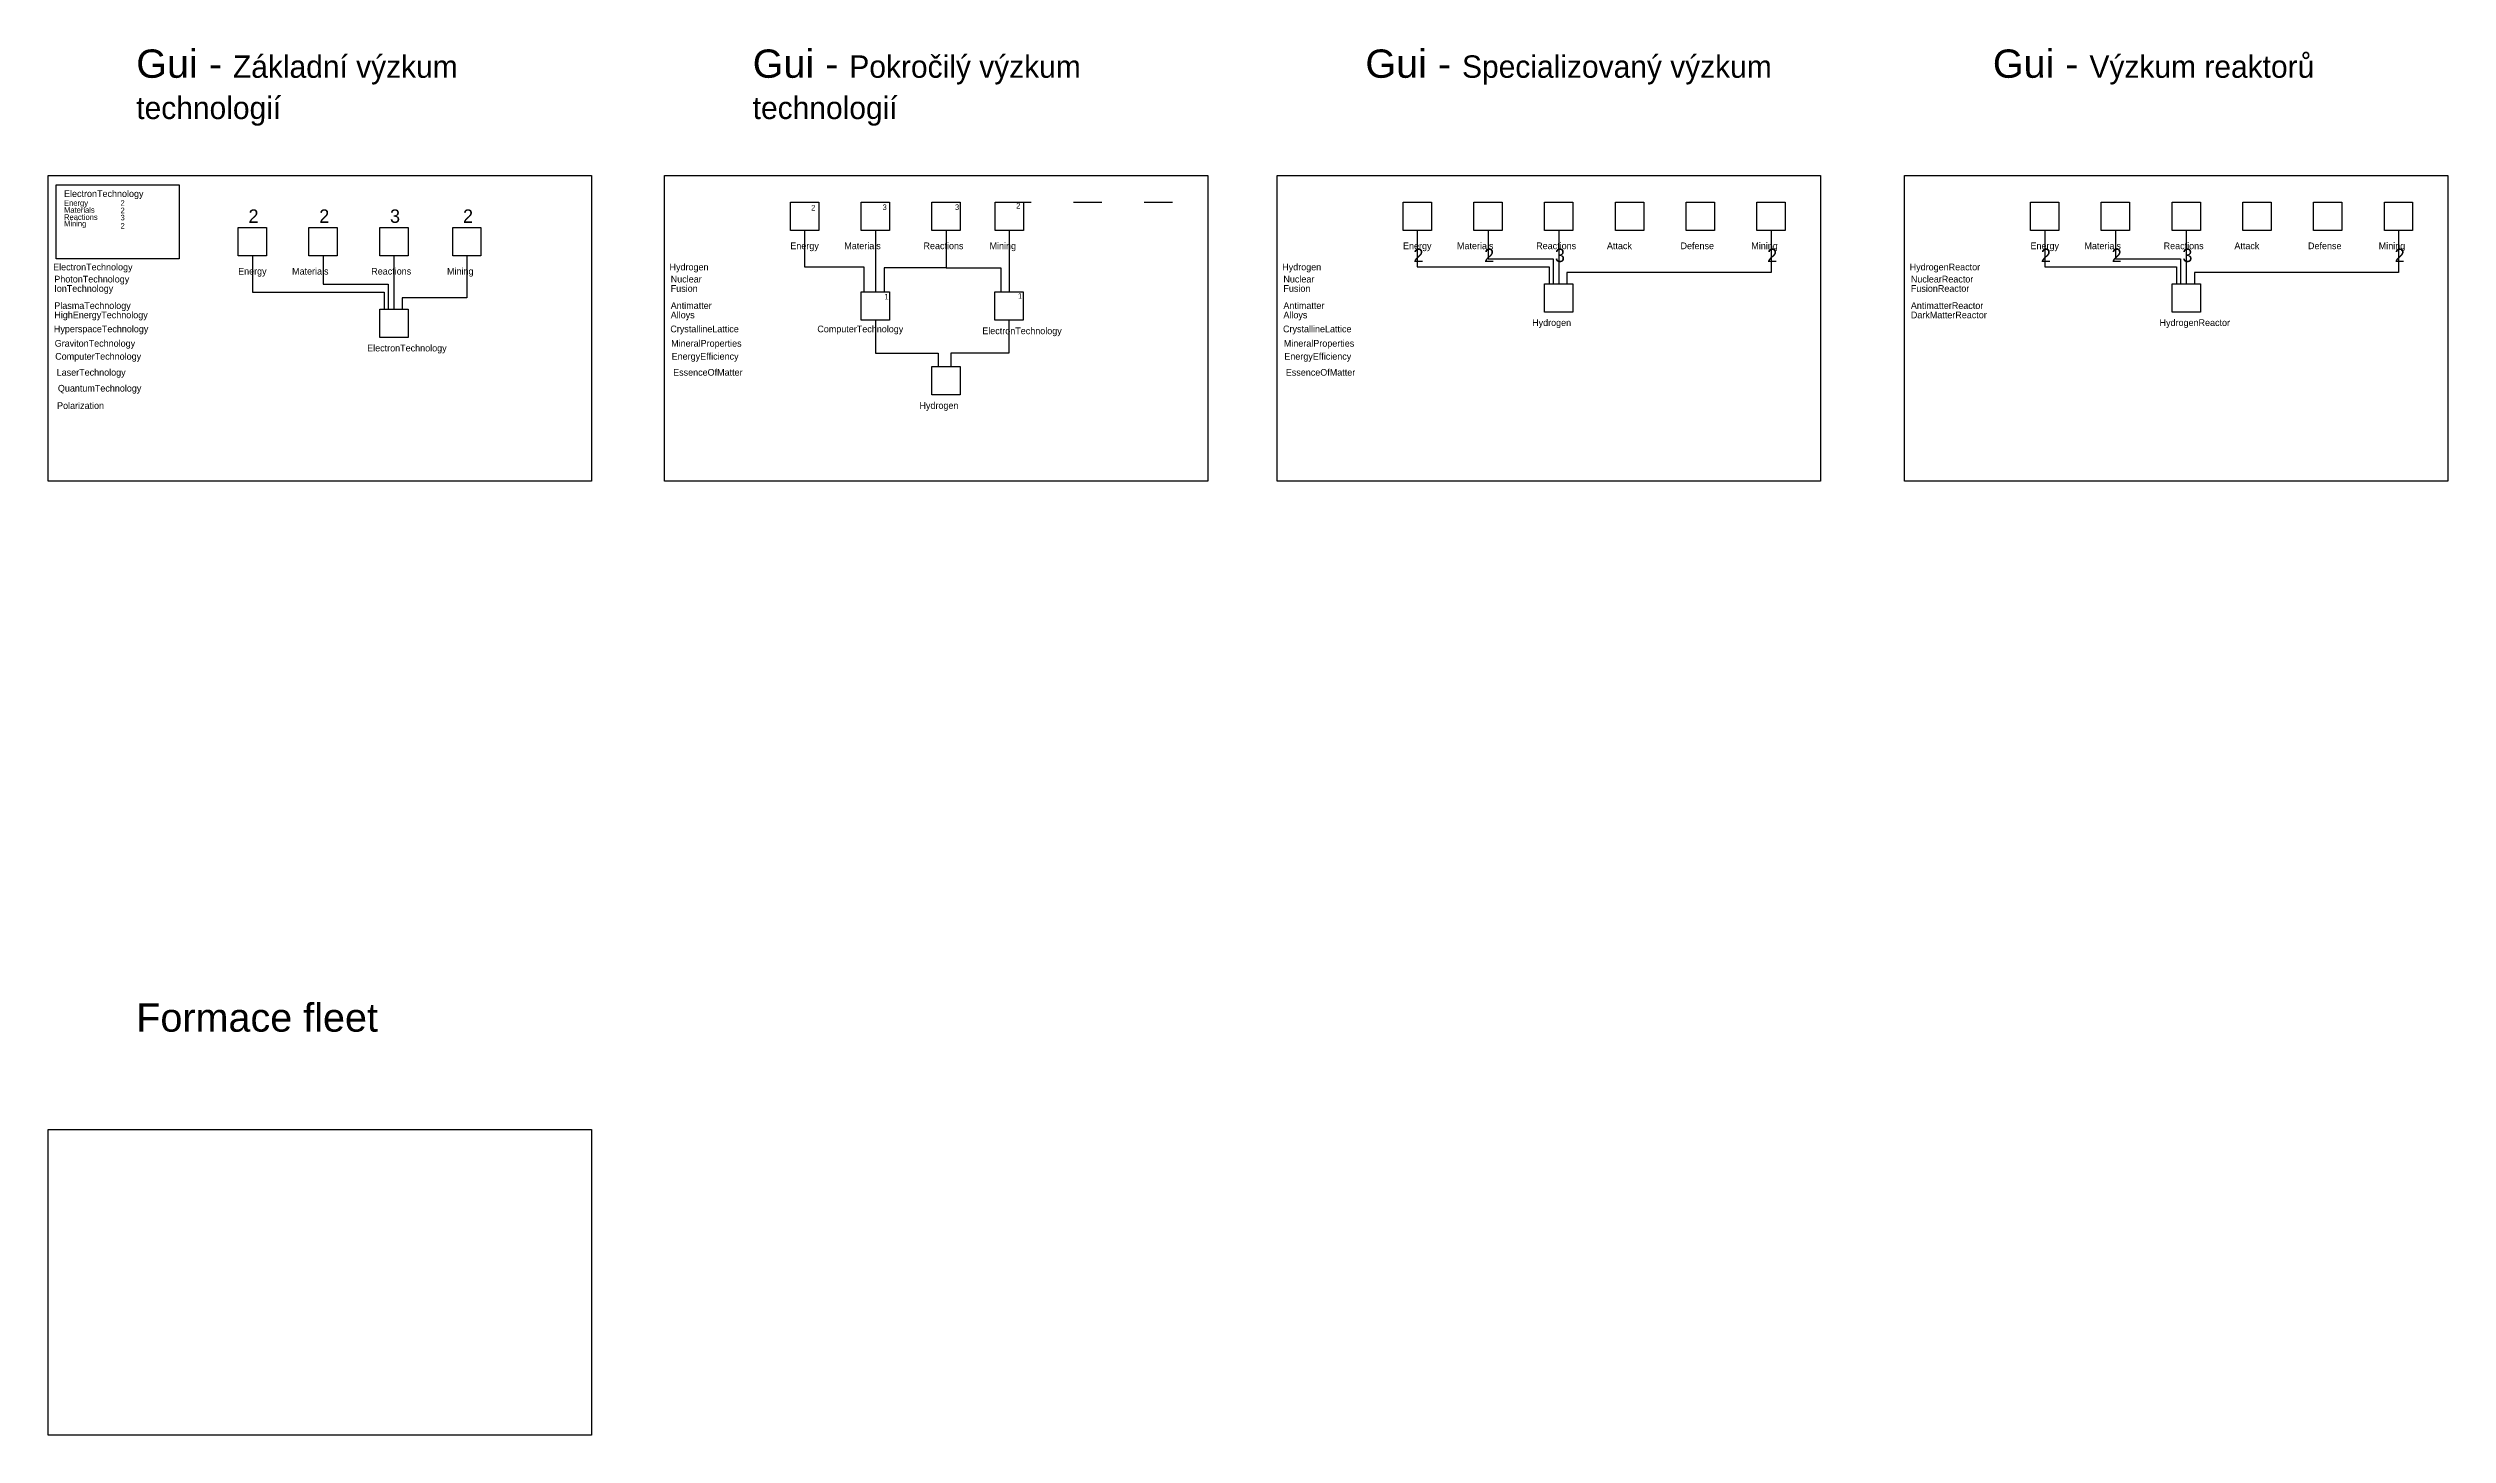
# Model space of a CAD drawing. Header units: millimetres. Extents: x 26535 to 76300, y -7871 to 12129.
# Drawn here: x 52049 to 60528, y -4030 to 873 of the extents above; entities that cross this region are included whole.
import ezdxf

# ---------------------------------------------------------------- set-up
doc = ezdxf.new("R2010")
doc.units = ezdxf.units.MM
for name, color, linetype in [('Kce', 9, 'Continuous'), ('Prvky', 103, 'Continuous'), ('základní', 4, 'Continuous')]:
    doc.layers.add(name, color=color, linetype=linetype)
doc.layers.add('Layer2', color=231, linetype='Continuous', plot=False)
doc.layers.add('Obrys', color=253, linetype='Continuous', lineweight=30)
doc.styles.get("Standard").update_dxf_attribs({"font": 'arial.ttf'})

msp = doc.modelspace()

# ---------------------------------------------------------------- texts
at = {"layer": 'Obrys', "char_height": 100, "attachment_point": 1}
for s, insert in [('Gui - {\\fCascadia Mono|b0|i0|c238|p49;\\H0.79167x;\\C96;\\c32768;Základní výzkum technologií}', (52360.57, 867.343)), ('Gui - {\\fCascadia Mono|b0|i0|c238|p49;\\H0.79167x;\\C96;\\c32768;Pokročilý výzkum technologií}', (54538.515, 867.343)), ('Gui - {\\fCascadia Mono|b0|i0|c238|p49;\\H0.79167x;\\C96;\\c32768;Specializovaný výzkum}', (56703.183, 867.343)), ('Gui - {\\fCascadia Mono|b0|i0|c238|p49;\\H0.79167x;\\C96;\\c32768;Výzkum reaktorů}', (58920.031, 867.343)), ('Formace fleet', (52360.57, -2504.06))]:
    msp.add_mtext_dynamic_manual_height_columns(s, width=1557.3709, gutter_width=12.5, heights=[347.945], dxfattribs=dict(at, insert=insert))
at = {"layer": 'Prvky', "attachment_point": 1}
for s, width, insert, char_height in [('{\\fCascadia Mono|b0|i0|c238|p49;\\H0.79167x;ElectronTechnology}', 151.55762, (52105.402, 369.699), 30), ('{\\fCascadia Mono|b0|i0|c238|p49;\\C85;\\c4766296;Energy }', 115.92599, (52105.402, 334.77), 20), ('{\\fCascadia Mono|b0|i0|c238|p49;\\C85;\\c4766296;Materials }', 115.92599, (52105.402, 310.172), 20), ('{\\fCascadia Mono|b0|i0|c238|p49;\\C85;\\c4766296;Reactions }', 115.92599, (52105.402, 284.878), 20), ('{\\fCascadia Mono|b0|i0|c238|p49;\\C85;\\c4766296;Mining }', 115.92599, (52105.402, 261.883), 20), ('{\\fCascadia Mono|b0|i0|c238|p49;\\H0.79167x;ElectronTechnology}', 151.55762, (52066.812, 110.339), 30), ('{\\fCascadia Mono|b0|i0|c238|p49;\\H0.79167x;Hydrogen}', 151.55762, (54244.757, 110.339), 30), ('{\\fCascadia Mono|b0|i0|c238|p49;\\H0.79167x;Hydrogen}', 151.55762, (56409.424, 110.339), 30), ('{\\fCascadia Mono|b0|i0|c238|p49;\\H0.79167x;HydrogenReactor}', 151.55762, (58626.272, 110.339), 30), ('{\\fCascadia Mono|b0|i0|c238|p49;\\H0.79167x;ElectronTechnology}', 151.55762, (55349.683, -115.111), 30), ('{\\fCascadia Mono|b0|i0|c238|p49;\\H0.79167x;Hydrogen}', 151.55762, (57292.319, -86.244), 30), ('{\\fCascadia Mono|b0|i0|c238|p49;\\H0.79167x;HydrogenReactor}', 151.55762, (59509.167, -86.244), 30), ('{\\fCascadia Mono|b0|i0|c238|p49;\\H0.79167x;ElectronTechnology}', 151.55762, (53176.496, -176.079), 30), ('{\\fCascadia Mono|b0|i0|c238|p49;\\H0.79167x;Hydrogen}', 151.55762, (55127.651, -379.116), 30)]:
    msp.add_mtext_dynamic_manual_height_columns(s, width=width, gutter_width=12.5, heights=[0], dxfattribs=dict(at, insert=insert, char_height=char_height))
at = {"layer": 'základní', "attachment_point": 1}
for s, width, heights, insert, char_height in [('{\\fCascadia Mono|b0|i0|c238|p49;\\H0.79167x;3}', 41.4547, [33.963], (52305.023, 283.202), 25), ('{\\fCascadia Mono|b0|i0|c238|p49;\\H0.79167x;2}', 41.4547, [33.963], (52305.023, 334.75), 25), ('{\\fCascadia Mono|b0|i0|c238|p49;\\H0.79167x;2}', 41.4547, [33.963], (52305.023, 308.496), 25), ('{\\fCascadia Mono|b0|i0|c238|p49;\\H0.79167x;2}', 41.4547, [33.963], (52757.17, 302.137), 60), ('{\\fCascadia Mono|b0|i0|c238|p49;\\H0.79167x;2}', 41.4547, [33.963], (53007.17, 302.137), 60), ('{\\fCascadia Mono|b0|i0|c238|p49;\\H0.79167x;3}', 41.4547, [33.963], (53257.17, 302.137), 60), ('{\\fCascadia Mono|b0|i0|c238|p49;\\H0.79167x;2}', 41.4547, [33.963], (53515.013, 302.137), 60), ('{\\fCascadia Mono|b0|i0|c238|p49;\\H0.79167x;2}', 41.4547, [33.963], (54744.963, 317.979), 25), ('{\\fCascadia Mono|b0|i0|c238|p49;\\H0.79167x;3}', 41.4547, [33.963], (54997.475, 319.72), 25), ('{\\fCascadia Mono|b0|i0|c238|p49;\\H0.79167x;3}', 41.4547, [33.963], (55253.305, 319.841), 25), ('{\\fCascadia Mono|b0|i0|c238|p49;\\H0.79167x;2}', 41.4547, [33.963], (55469.408, 324.943), 25), ('{\\fCascadia Mono|b0|i0|c238|p49;\\H0.79167x;2}', 41.4547, [33.963], (52305.023, 253.756), 25), ('{\\fCascadia Mono|b0|i0|c238|p49;\\H0.79167x;Energy}', 151.55762, [0], (54671.566, 185.353), 30), ('{\\fCascadia Mono|b0|i0|c238|p49;\\H0.79167x;\\C5;Materials}', 229.62623, [0], (54862.191, 185.353), 30), ('{\\fCascadia Mono|b0|i0|c238|p49;\\H0.79167x;\\C5;Reactions}', 229.62623, [0], (55141.986, 185.353), 30), ('{\\fCascadia Mono|b0|i0|c238|p49;\\H0.79167x;Mining}', 229.62623, [0], (55375.361, 185.353), 30), ('{\\fCascadia Mono|b0|i0|c238|p49;\\H0.79167x;Energy}', 151.55762, [0], (56836.233, 185.353), 30), ('{\\fCascadia Mono|b0|i0|c238|p49;\\H0.79167x;\\C5;Materials}', 229.62623, [0], (57026.858, 185.353), 30), ('{\\fCascadia Mono|b0|i0|c238|p49;\\H0.79167x;\\C5;Reactions}', 229.62623, [0], (57306.653, 185.353), 30), ('{\\fCascadia Mono|b0|i0|c238|p49;\\H0.79167x;\\C5;Attack}', 229.62623, [0], (57556.653, 185.353), 30), ('{\\fCascadia Mono|b0|i0|c238|p49;\\H0.79167x;Defense}', 229.62623, [0], (57816.673, 185.353), 30), ('{\\fCascadia Mono|b0|i0|c238|p49;\\H0.79167x;Mining}', 229.62623, [0], (58066.673, 185.353), 30), ('{\\fCascadia Mono|b0|i0|c238|p49;\\H0.79167x;Energy}', 151.55762, [0], (59053.082, 185.353), 30), ('{\\fCascadia Mono|b0|i0|c238|p49;\\H0.79167x;\\C5;Materials}', 229.62623, [0], (59243.706, 185.353), 30), ('{\\fCascadia Mono|b0|i0|c238|p49;\\H0.79167x;\\C5;Reactions}', 229.62623, [0], (59523.502, 185.353), 30), ('{\\fCascadia Mono|b0|i0|c238|p49;\\H0.79167x;\\C5;Attack}', 229.62623, [0], (59773.502, 185.353), 30), ('{\\fCascadia Mono|b0|i0|c238|p49;\\H0.79167x;Defense}', 229.62623, [0], (60033.521, 185.353), 30), ('{\\fCascadia Mono|b0|i0|c238|p49;\\H0.79167x;Mining}', 229.62623, [0], (60283.521, 185.353), 30), ('{\\fCascadia Mono|b0|i0|c238|p49;\\H0.79167x;Energy}', 151.55762, [0], (52720.41, 95.518), 30), ('{\\fCascadia Mono|b0|i0|c238|p49;\\H0.79167x;\\C5;Materials}', 229.62623, [0], (52911.035, 95.518), 30), ('{\\fCascadia Mono|b0|i0|c238|p49;\\H0.79167x;\\C5;Reactions}', 229.62623, [0], (53190.83, 95.518), 30), ('{\\fCascadia Mono|b0|i0|c238|p49;\\H0.79167x;Mining}', 229.62623, [0], (53458.693, 95.518), 30), ('{\\fCascadia Mono|b0|i0|c238|p49;\\H0.79167x;2}', 41.4547, [33.963], (56872.993, 163.538), 60), ('{\\fCascadia Mono|b0|i0|c238|p49;\\H0.79167x;2}', 41.4547, [33.963], (57122.993, 163.538), 60), ('{\\fCascadia Mono|b0|i0|c238|p49;\\H0.79167x;3}', 41.4547, [33.963], (57372.993, 163.538), 60), ('{\\fCascadia Mono|b0|i0|c238|p49;\\H0.79167x;2}', 41.4547, [33.963], (58122.993, 163.538), 60), ('{\\fCascadia Mono|b0|i0|c238|p49;\\H0.79167x;2}', 41.4547, [33.963], (59089.842, 163.538), 60), ('{\\fCascadia Mono|b0|i0|c238|p49;\\H0.79167x;2}', 41.4547, [33.963], (59339.842, 163.538), 60), ('{\\fCascadia Mono|b0|i0|c238|p49;\\H0.79167x;3}', 41.4547, [33.963], (59589.842, 163.538), 60), ('{\\fCascadia Mono|b0|i0|c238|p49;\\H0.79167x;2}', 41.4547, [33.963], (60339.842, 163.538), 60), ('{\\fCascadia Mono|b0|i0|c238|p49;\\H0.79167x;PhotonTechnology}', 229.62623, [0], (52070.979, 67.643), 30), ('{\\fCascadia Mono|b0|i0|c238|p49;\\H0.79167x;IonTechnology}', 229.62623, [0], (52070.979, 34.526), 30), ('{\\fCascadia Mono|b0|i0|c238|p49;\\H0.79167x;Nuclear}', 229.62623, [0], (54248.924, 67.643), 30), ('{\\fCascadia Mono|b0|i0|c238|p49;\\H0.79167x;\\C5;Fusion}', 229.62623, [0], (54248.924, 34.526), 30), ('{\\fCascadia Mono|b0|i0|c238|p49;\\H0.79167x;1}', 41.4547, [33.963], (55003.788, 3.601), 25), ('{\\fCascadia Mono|b0|i0|c238|p49;\\H0.79167x;1}', 41.4547, [33.963], (55475.758, 6.062), 25), ('{\\fCascadia Mono|b0|i0|c238|p49;\\H0.79167x;Nuclear}', 229.62623, [0], (56413.591, 67.643), 30), ('{\\fCascadia Mono|b0|i0|c238|p49;\\H0.79167x;\\C5;Fusion}', 229.62623, [0], (56413.591, 34.526), 30), ('{\\fCascadia Mono|b0|i0|c238|p49;\\H0.79167x;NuclearReactor}', 229.62623, [0], (58630.439, 67.643), 30), ('{\\fCascadia Mono|b0|i0|c238|p49;\\H0.79167x;FusionReactor}', 229.62623, [0], (58630.439, 34.526), 30), ('{\\fCascadia Mono|b0|i0|c238|p49;\\H0.79167x;PlasmaTechnology}', 229.62623, [0], (52070.979, -25.913), 30), ('{\\fCascadia Mono|b0|i0|c238|p49;\\H0.79167x;HighEnergyTechnology}', 229.62623, [0], (52070.979, -59.03), 30), ('{\\fCascadia Mono|b0|i0|c238|p49;\\H0.79167x;Antimatter}', 229.62623, [0], (54248.924, -25.913), 30), ('{\\fCascadia Mono|b0|i0|c238|p49;\\H0.79167x;Alloys}', 229.62623, [0], (54248.924, -59.03), 30), ('{\\fCascadia Mono|b0|i0|c238|p49;\\H0.79167x;Antimatter}', 229.62623, [0], (56413.591, -25.913), 30), ('{\\fCascadia Mono|b0|i0|c238|p49;\\H0.79167x;Alloys}', 229.62623, [0], (56413.591, -59.03), 30), ('{\\fCascadia Mono|b0|i0|c238|p49;\\H0.79167x;AntimatterReactor}', 229.62623, [0], (58630.439, -25.913), 30), ('{\\fCascadia Mono|b0|i0|c238|p49;\\H0.79167x;DarkMatterReactor}', 229.62623, [0], (58630.439, -59.03), 30), ('{\\fCascadia Mono|b0|i0|c238|p49;\\H0.79167x;HyperspaceTechnology}', 229.62623, [0], (52069.622, -108.453), 30), ('{\\fCascadia Mono|b0|i0|c238|p49;\\H0.79167x;\\C5;GravitonTechnology}', 151.55762, [0], (52072.431, -159.357), 30), ('{\\fCascadia Mono|b0|i0|c238|p49;\\H0.79167x;CrystallineLattice}', 229.62623, [0], (54247.567, -108.453), 30), ('{\\fCascadia Mono|b0|i0|c238|p49;\\H0.79167x;MineralProperties}', 151.55762, [0], (54250.376, -159.357), 30), ('{\\fCascadia Mono|b0|i0|c238|p49;\\H0.79167x;ComputerTechnology}', 229.62623, [0], (54766.854, -108.615), 30), ('{\\fCascadia Mono|b0|i0|c238|p49;\\H0.79167x;CrystallineLattice}', 229.62623, [0], (56412.235, -108.453), 30), ('{\\fCascadia Mono|b0|i0|c238|p49;\\H0.79167x;MineralProperties}', 151.55762, [0], (56415.043, -159.357), 30), ('{\\fCascadia Mono|b0|i0|c238|p49;\\H0.79167x;ComputerTechnology}', 229.62623, [0], (52074.199, -205.182), 30), ('{\\fCascadia Mono|b0|i0|c238|p49;\\H0.79167x;EnergyEfficiency}', 229.62623, [0], (54252.143, -205.182), 30), ('{\\fCascadia Mono|b0|i0|c238|p49;\\H0.79167x;EnergyEfficiency}', 229.62623, [0], (56416.811, -205.182), 30), ('{\\fCascadia Mono|b0|i0|c238|p49;\\H0.79167x;\\C5;LaserTechnology}', 229.62623, [0], (52079.457, -261.898), 30), ('{\\fCascadia Mono|b0|i0|c238|p49;\\H0.79167x;QuantumTechnology}', 229.62623, [0], (52083.672, -318.085), 30), ('{\\fCascadia Mono|b0|i0|c238|p49;\\H0.79167x;\\C5;EssenceOfMatter}', 229.62623, [0], (54257.402, -261.898), 30), ('{\\fCascadia Mono|b0|i0|c238|p49;\\H0.79167x;\\C5;EssenceOfMatter}', 229.62623, [0], (56422.069, -261.898), 30), ('{\\fCascadia Mono|b0|i0|c238|p49;\\H0.79167x;Polarization}', 229.62623, [0], (52080.863, -379.419), 30)]:
    msp.add_mtext_dynamic_manual_height_columns(s, width=width, gutter_width=12.5, heights=heights, dxfattribs=dict(at, insert=insert, char_height=char_height))

# ---------------------------------------------------------------- linework, layer by layer
at = {"layer": 'Kce'}
for p, q in [((54671.865, 327.536), (54771.865, 327.536)), ((54771.865, 327.536), (54771.865, 227.536)), ((54921.865, 327.536), (55021.865, 327.536)), ((55021.865, 327.536), (55021.865, 227.536)), ((55171.865, 327.536), (55271.865, 327.536)), ((55271.865, 327.536), (55271.865, 227.536)), ((55421.865, 327.536), (55521.865, 327.536)), ((55495.22, 327.536), (55495.22, 227.536)), ((55671.865, 327.536), (55771.865, 327.536)), ((55921.865, 327.536), (56021.865, 327.536)), ((56836.533, 327.536), (56936.533, 327.536)), ((56936.533, 327.536), (56936.533, 227.536)), ((57086.533, 327.536), (57186.533, 327.536)), ((57186.533, 327.536), (57186.533, 227.536)), ((57336.533, 327.536), (57436.533, 327.536)), ((57436.533, 327.536), (57436.533, 227.536)), ((57586.533, 327.536), (57686.533, 327.536)), ((57686.533, 327.536), (57686.533, 227.536)), ((57836.533, 327.536), (57936.533, 327.536)), ((57936.533, 327.536), (57936.533, 227.536)), ((58086.533, 327.536), (58186.533, 327.536)), ((58186.533, 327.536), (58186.533, 227.536)), ((59053.381, 327.536), (59153.381, 327.536)), ((59153.381, 327.536), (59153.381, 227.536)), ((59303.381, 327.536), (59403.381, 327.536)), ((59403.381, 327.536), (59403.381, 227.536)), ((59553.381, 327.536), (59653.381, 327.536)), ((59653.381, 327.536), (59653.381, 227.536)), ((59803.381, 327.536), (59903.381, 327.536)), ((59903.381, 327.536), (59903.381, 227.536)), ((60053.381, 327.536), (60153.381, 327.536)), ((60153.381, 327.536), (60153.381, 227.536)), ((60303.381, 327.536), (60403.381, 327.536)), ((60403.381, 327.536), (60403.381, 227.536)), ((52720.71, 237.701), (52820.71, 237.701)), ((52820.71, 237.701), (52820.71, 137.701)), ((52970.71, 237.701), (53070.71, 237.701)), ((53070.71, 237.701), (53070.71, 137.701)), ((53220.71, 237.701), (53320.71, 237.701)), ((53320.71, 237.701), (53320.71, 137.701)), ((53478.553, 237.701), (53578.553, 237.701)), ((53578.553, 237.701), (53578.553, 137.701)), ((55021.865, 10.651), (55021.865, -89.349)), ((55493.897, 10.651), (55493.897, -89.349)), ((57436.533, 39.518), (57436.533, -60.482)), ((59653.381, 39.518), (59653.381, -60.482)), ((53320.71, -50.317), (53320.71, -150.317)), ((55271.865, -253.354), (55271.865, -353.354))]:
    msp.add_line(p, q, dxfattribs=at)
at = {"layer": 'Layer2'}
for p, q in [((54721.865, 227.536), (54721.865, 99.102)), ((54971.865, 227.536), (54971.865, 10.651)), ((55221.865, 227.536), (55221.865, 95.928)), ((55445.22, 227.536), (55445.22, 10.651)), ((56886.533, 227.536), (56886.533, 99.102)), ((57136.533, 227.536), (57136.533, 127.195)), ((57386.533, 227.536), (57386.533, 39.518)), ((58136.533, 227.536), (58136.533, 79.436)), ((59103.381, 227.536), (59103.381, 99.102)), ((59353.381, 227.536), (59353.381, 127.195)), ((59603.381, 227.536), (59603.381, 39.518)), ((60353.381, 227.536), (60353.381, 79.436)), ((52770.71, 137.701), (52770.71, 9.267)), ((53020.71, 137.701), (53020.71, 37.36)), ((53270.71, 137.701), (53270.71, -50.317)), ((53528.553, 137.701), (53528.553, -10.399)), ((54721.865, 99.102), (54930.928, 99.102)), ((54930.928, 99.102), (54930.928, 10.651)), ((55221.865, 95.928), (55002.52, 95.928)), ((55002.52, 95.928), (55002.52, 10.651)), ((55221.865, 95.928), (55415.797, 95.928)), ((55415.797, 95.928), (55415.797, 10.651)), ((56886.533, 99.102), (57352.218, 99.102)), ((57136.533, 127.195), (57366.269, 127.195)), ((57352.218, 99.102), (57352.218, 39.518)), ((57366.269, 127.195), (57366.269, 39.518)), ((59103.381, 99.102), (59569.067, 99.102)), ((59353.381, 127.195), (59583.118, 127.195)), ((59569.067, 99.102), (59569.067, 39.518)), ((59583.118, 127.195), (59583.118, 39.518)), ((52770.71, 9.267), (53236.395, 9.267)), ((53020.71, 37.36), (53250.446, 37.36)), ((53236.395, 9.267), (53236.395, -50.317)), ((53250.446, 37.36), (53250.446, -50.317)), ((58136.533, 79.436), (57415.446, 79.436)), ((57415.446, 79.436), (57415.446, 39.518)), ((60353.381, 79.436), (59632.294, 79.436)), ((59632.294, 79.436), (59632.294, 39.518)), ((53299.623, -10.399), (53299.623, -50.317)), ((53528.553, -10.399), (53299.623, -10.399)), ((54971.865, -89.349), (54971.865, -206.265)), ((55443.897, -89.349), (55443.897, -206.265)), ((54971.865, -206.265), (55193.772, -206.265)), ((55193.772, -206.265), (55193.772, -253.354)), ((55443.897, -206.265), (55238.94, -206.265)), ((55238.94, -206.265), (55238.94, -253.354))]:
    msp.add_line(p, q, dxfattribs=at)
at = {"layer": 'Obrys'}
for points in [[(52048.758, 421.848), (53968.758, 421.848), (53968.758, -658.152), (52048.758, -658.152)], [(52077.259, 388.699), (52512.216, 388.699), (52512.216, 127.536), (52077.259, 127.536)], [(54226.703, 421.848), (56146.703, 421.848), (56146.703, -658.152), (54226.703, -658.152)], [(56391.37, 421.848), (58311.37, 421.848), (58311.37, -658.152), (56391.37, -658.152)], [(58608.218, 421.848), (60528.218, 421.848), (60528.218, -658.152), (58608.218, -658.152)], [(54671.865, 327.536), (54771.865, 327.536), (54771.865, 227.536), (54671.865, 227.536)], [(54921.865, 327.536), (55021.865, 327.536), (55021.865, 227.536), (54921.865, 227.536)], [(55171.865, 327.536), (55271.865, 327.536), (55271.865, 227.536), (55171.865, 227.536)], [(55395.22, 327.536), (55495.22, 327.536), (55495.22, 227.536), (55395.22, 227.536)], [(56836.533, 327.536), (56936.533, 327.536), (56936.533, 227.536), (56836.533, 227.536)], [(57086.533, 327.536), (57186.533, 327.536), (57186.533, 227.536), (57086.533, 227.536)], [(57336.533, 327.536), (57436.533, 327.536), (57436.533, 227.536), (57336.533, 227.536)], [(57586.533, 327.536), (57686.533, 327.536), (57686.533, 227.536), (57586.533, 227.536)], [(57836.533, 327.536), (57936.533, 327.536), (57936.533, 227.536), (57836.533, 227.536)], [(58086.533, 327.536), (58186.533, 327.536), (58186.533, 227.536), (58086.533, 227.536)], [(59053.381, 327.536), (59153.381, 327.536), (59153.381, 227.536), (59053.381, 227.536)], [(59303.381, 327.536), (59403.381, 327.536), (59403.381, 227.536), (59303.381, 227.536)], [(59553.381, 327.536), (59653.381, 327.536), (59653.381, 227.536), (59553.381, 227.536)], [(59803.381, 327.536), (59903.381, 327.536), (59903.381, 227.536), (59803.381, 227.536)], [(60053.381, 327.536), (60153.381, 327.536), (60153.381, 227.536), (60053.381, 227.536)], [(60303.381, 327.536), (60403.381, 327.536), (60403.381, 227.536), (60303.381, 227.536)], [(52720.71, 237.701), (52820.71, 237.701), (52820.71, 137.701), (52720.71, 137.701)], [(52970.71, 237.701), (53070.71, 237.701), (53070.71, 137.701), (52970.71, 137.701)], [(53220.71, 237.701), (53320.71, 237.701), (53320.71, 137.701), (53220.71, 137.701)], [(53478.553, 237.701), (53578.553, 237.701), (53578.553, 137.701), (53478.553, 137.701)], [(54921.865, 10.651), (55021.865, 10.651), (55021.865, -89.349), (54921.865, -89.349)], [(55393.897, 10.651), (55493.897, 10.651), (55493.897, -89.349), (55393.897, -89.349)], [(57336.533, 39.518), (57436.533, 39.518), (57436.533, -60.482), (57336.533, -60.482)], [(59553.381, 39.518), (59653.381, 39.518), (59653.381, -60.482), (59553.381, -60.482)], [(53220.71, -50.317), (53320.71, -50.317), (53320.71, -150.317), (53220.71, -150.317)], [(55171.865, -253.354), (55271.865, -253.354), (55271.865, -353.354), (55171.865, -353.354)], [(52048.758, -2949.555), (53968.758, -2949.555), (53968.758, -4029.555), (52048.758, -4029.555)]]:
    msp.add_lwpolyline(points, close=True, dxfattribs=at)
at = {"layer": 'základní'}
for p, q in [((52048.758, -658.152), (52048.758, 421.848)), ((52048.758, 421.848), (53968.758, 421.848)), ((53968.758, 421.848), (53968.758, -658.152)), ((54226.703, -658.152), (54226.703, 421.848)), ((54226.703, 421.848), (56146.703, 421.848)), ((56146.703, 421.848), (56146.703, -658.152)), ((56391.37, -658.152), (56391.37, 421.848)), ((56391.37, 421.848), (58311.37, 421.848)), ((58311.37, 421.848), (58311.37, -658.152)), ((58608.218, -658.152), (58608.218, 421.848)), ((58608.218, 421.848), (60528.218, 421.848)), ((60528.218, 421.848), (60528.218, -658.152)), ((53968.758, -658.152), (52048.758, -658.152)), ((56146.703, -658.152), (54226.703, -658.152)), ((58311.37, -658.152), (56391.37, -658.152)), ((60528.218, -658.152), (58608.218, -658.152)), ((52048.758, -4029.555), (52048.758, -2949.555)), ((52048.758, -2949.555), (53968.758, -2949.555)), ((53968.758, -2949.555), (53968.758, -4029.555)), ((53968.758, -4029.555), (52048.758, -4029.555))]:
    msp.add_line(p, q, dxfattribs=at)

msp.set_redraw_order([(e.dxf.handle, doc.entitydb.next_handle()) for e in msp.query("TEXT MTEXT ATTDEF DIMENSION ARC_DIMENSION")])  # texts and dimensions are drawn at this point

doc.saveas('drawing.dxf')
